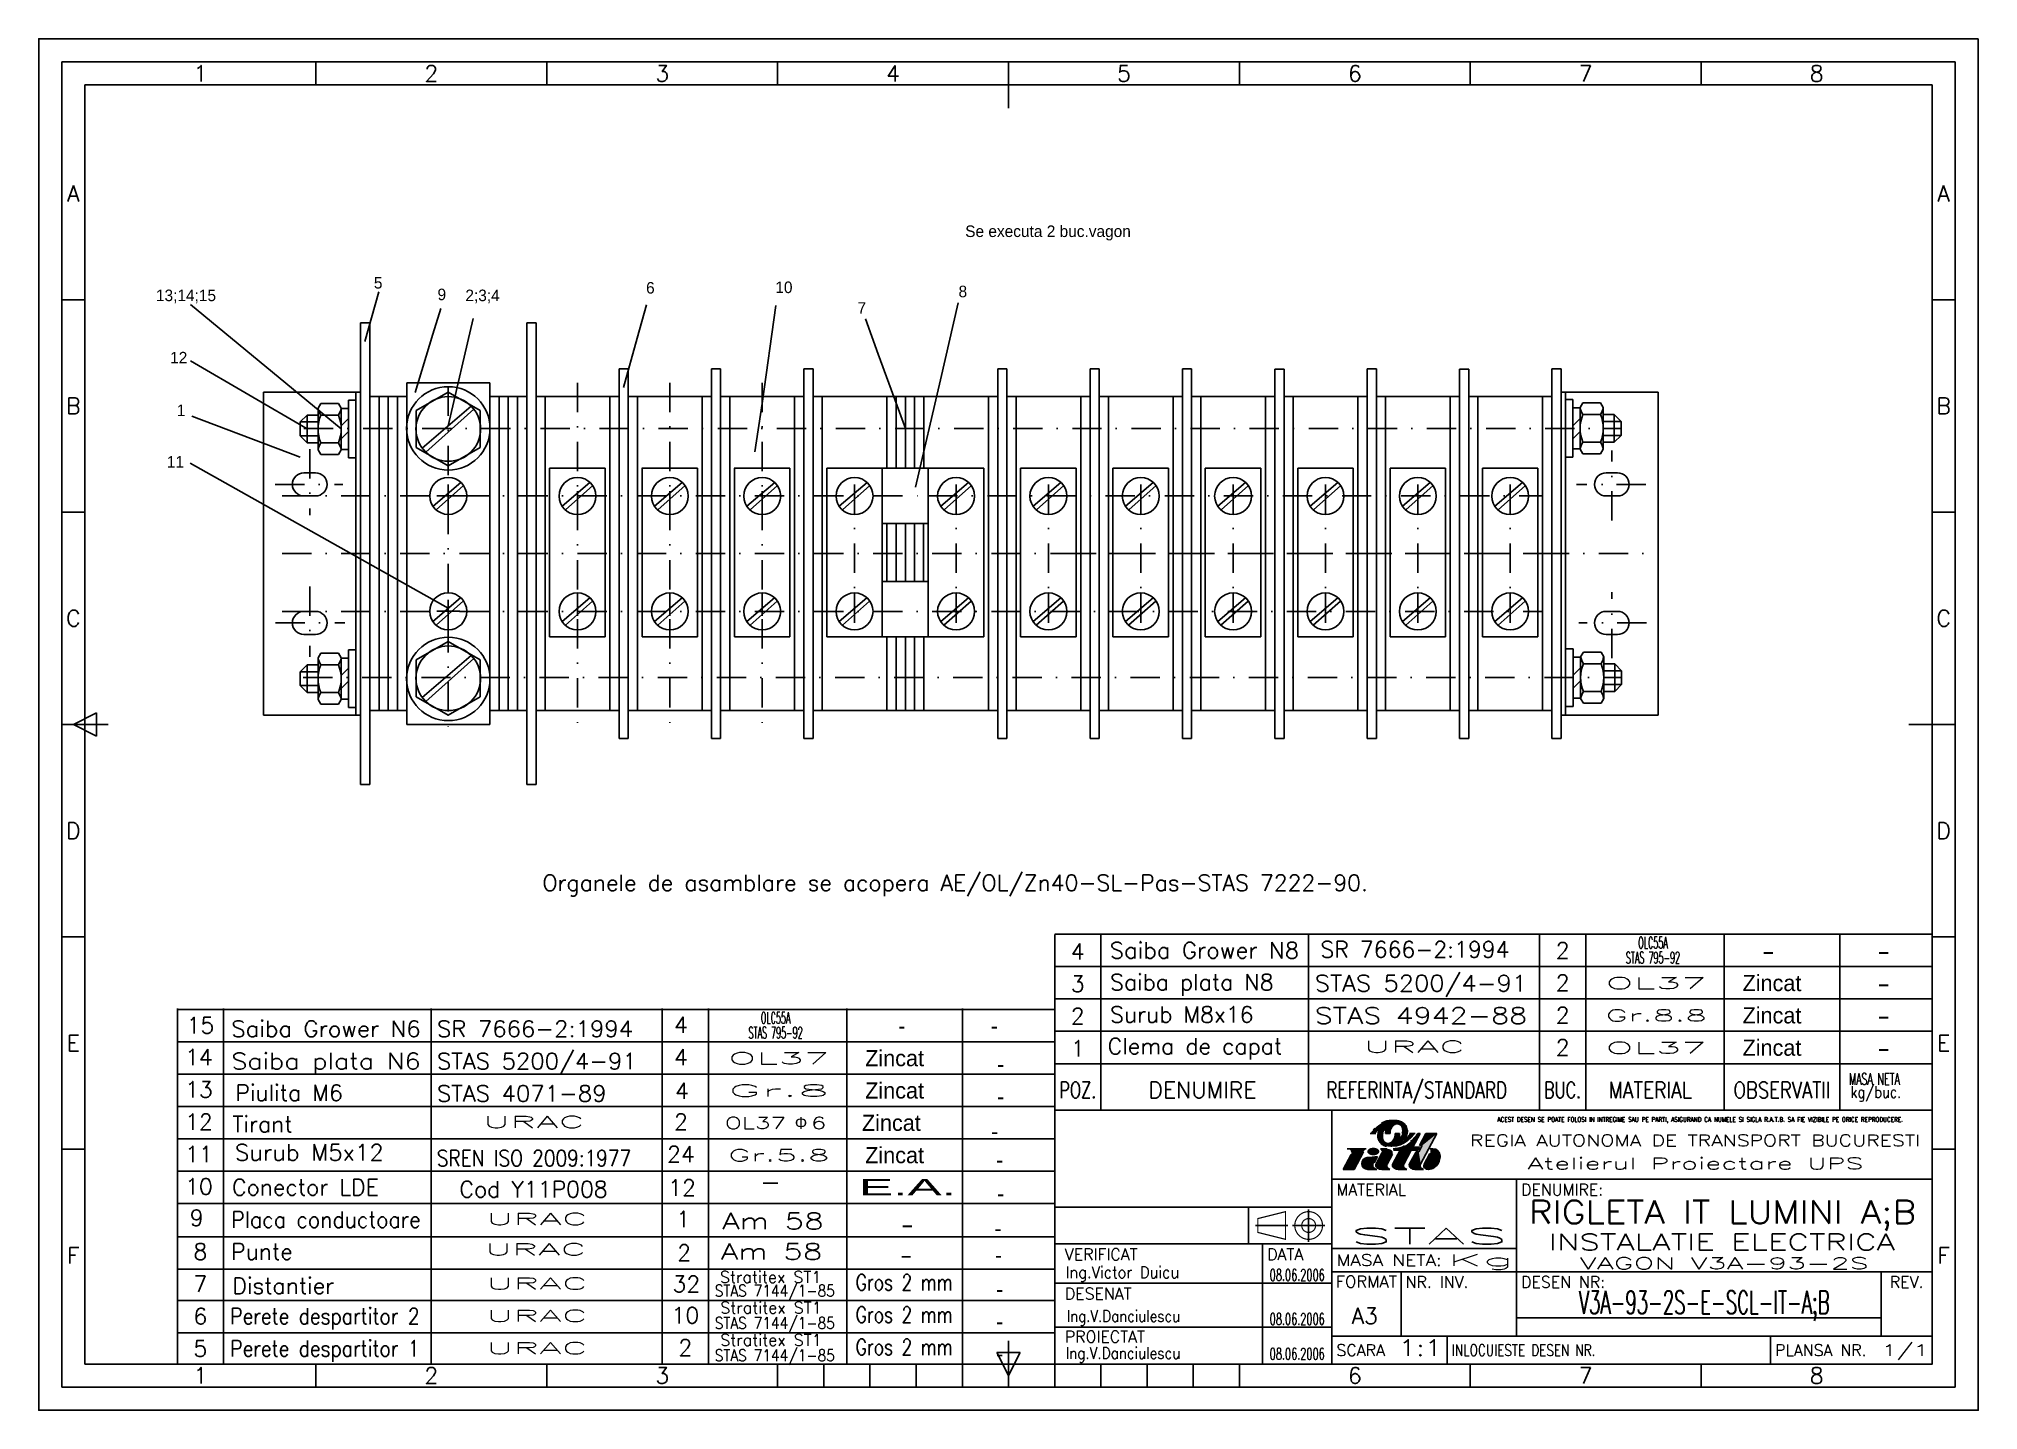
# Model space of a CAD drawing. Header units: millimetres. Extents: x 60 to 480, y 9 to 306.
import ezdxf
from ezdxf.enums import TextEntityAlignment as Align

# ---------------------------------------------------------------- set-up
doc = ezdxf.new("R2010")
doc.units = ezdxf.units.MM
doc.linetypes.add('DASHDOT2', pattern=[12.7, 6.35, -3.175, 0, -3.175])
doc.layers.add('LIN_SUB', color=7, linetype='Continuous')
doc.styles.add('ISO', font='SIMPLEX.SHX')
doc.styles.add('ISOCP', font='SIMPLEX.SHX')
doc.styles.add('ROMANC', font='romanc')

msp = doc.modelspace()

# ---------------------------------------------------------------- texts
at = {"color": 2}
msp.add_text('Se executa 2 buc.vagon', height=2.5, dxfattribs=at).set_placement((260.32, 263.27))
at = {"color": 1}
for s, p in [('5', (132.26, 252.11)), ('9', (146.05, 249.59)), ('6', (191.21, 251.02)), ('10', (219.2, 251.13)), ('8', (258.88, 250.23)), ('13;14;15', (85.07, 249.38)), ('2;3;4', (152.08, 249.38)), ('7', (236.99, 246.65)), ('12', (88.14, 235.9)), ('1', (89.56, 224.49)), ('11', (87.44, 213.35))]:
    msp.add_text(s, height=2.5, dxfattribs=at).set_placement(p)
at = {"color": 50}
for s, width, p, p2 in [('    -    ', 0.666667, (423.75, 106.85), (444.75, 106.85)), ('    -    ', 0.666667, (448.75, 106.85), (469.75, 106.85)), ('    -    ', 0.666667, (448.75, 99.85), (469.75, 99.85)), ('    -    ', 0.666667, (448.75, 92.85), (469.75, 92.85)), ('    -    ', 0.666667, (448.75, 85.85), (469.75, 85.85)), ('E.A.', 2.571429, (237.31, 55.75), (258.31, 55.75)), ('    -    ', 0.666667, (237.31, 47.68), (258.31, 47.68)), ('    -    ', 0.666667, (237.03, 41.08), (258.03, 41.08))]:
    msp.add_text(s, height=3.5, dxfattribs=dict(at, width=width)).set_placement(p, p2, align=Align.FIT)
for s, p in [('Zincat', (435.03, 99.96)), ('Zincat', (435.03, 92.96)), ('-', (246.6, 90.69)), ('-', (266.6, 90.69)), ('Zincat', (435.03, 85.96)), ('Zincat', (245.03, 83.69)), ('Zincat', (245.03, 76.69)), ('-', (268.02, 82.38)), ('-', (268.02, 75.38)), ('Zincat', (244.33, 69.69)), ('-', (266.72, 67.84)), ('Zincat', (245.03, 62.69)), ('-', (267.81, 61.68)), ('-', (268.02, 54.38)), ('-', (267.42, 46.84)), ('-', (267.53, 41.08)), ('-', (267.81, 33.68)), ('-', (267.81, 33.68)), ('-', (267.81, 26.68)), ('-', (267.81, 19.68))]:
    msp.add_text(s, height=3.5, dxfattribs=at).set_placement(p, align=Align.CENTER)
at = {"layer": 'LIN_SUB', "color": 2, "style": 'ISOCP'}
msp.add_text('Organele de asamblare se acopera AE/OL/Zn40-SL-Pas-STAS 7222-90.', height=3.5, dxfattribs=at).set_placement((168.74, 121.66))
for s, p in [('4', (284.7, 106.8)), ('3', (284.7, 99.8)), ('15', (94.7, 90.8)), ('2', (284.7, 92.8)), ('1', (284.7, 85.8)), ('14', (94.37, 83.89)), ('13', (94.37, 76.89)), ('12', (94.37, 69.89)), ('11', (94.37, 62.89)), ('10', (94.37, 55.89)), ('9', (93.9, 49.1)), ('8', (94.7, 41.8)), ('7', (94.7, 34.8)), ('6', (94.7, 27.8)), ('5', (94.7, 20.8))]:
    msp.add_text(s, height=3.5, dxfattribs=at).set_placement(p, align=Align.CENTER)
at = {"layer": 'LIN_SUB', "color": 50, "style": 'ISOCP'}
for s, width, p, p2 in [('Saiba Grower N8', 0.928302, (291.63, 107.04), (332.63, 107.04)), ('STAS 5200/4-91', 1.014706, (336.01, 99.91), (382.01, 99.91)), ('Saiba Grower N6', 0.931818, (101.4, 90.06), (142.4, 90.06)), ('STAS 4942-88', 1.154812, (336.01, 92.91), (382.01, 92.91)), ('Saiba plata N6', 1.037975, (101.4, 83.06), (142.4, 83.06)), ('POZ.', 0.738462, (280.7, 76.8), (288.7, 76.8)), (' REFERINTA/STANDARD', 0.666667, (336.7, 76.8), (377.7, 76.8)), ('BUC.', 0.727273, (385.7, 76.8), (393.7, 76.8)), ('MATERIAL', 0.739726, (399.7, 76.8), (417.7, 76.8)), ('OBSERVATII', 0.736842, (426.7, 76.8), (447.7, 76.8)), ('   -   ', 0.942857, (206.8, 56.88), (228.8, 56.88)), ('Placa conductoare', 0.83959, (101.4, 48.72), (142.4, 48.72)), ('Am 58', 1.257143, (207.68, 48.42), (229.68, 48.42)), ('Am 58', 1.257143, (207.4, 41.82), (229.4, 41.82)), ('Gros 2 mm', 0.7, (236.61, 35.14), (257.61, 35.14)), ('Perete despartitor 2', 0.752294, (101.17, 27.82), (142.17, 27.82)), ('Gros 2 mm', 0.7, (236.61, 28.14), (257.61, 28.14)), ('Perete despartitor 1', 0.773585, (101.17, 20.82), (142.17, 20.82)), ('Gros 2 mm', 0.7, (236.61, 21.14), (257.61, 21.14))]:
    msp.add_text(s, height=3.5, dxfattribs=dict(at, width=width)).set_placement(p, p2, align=Align.FIT)
for s, p in [('SR 7666-2:1994', (337.24, 107.25)), ('Saiba plata N8', (291.7, 100.14)), ('Surub M8x16', (291.7, 93.14)), ('Clema de capat', (291.2, 86.29)), ('Piulita M6', (102.28, 76.2)), ('Tirant', (101.62, 69.39)), ('Conector LDE', (101.55, 55.73)), ('Cod Y11P008', (150.8, 55.3)), ('Punte', (101.34, 41.79)), ('Distantier', (101.62, 34.39))]:
    msp.add_text(s, height=3.5, dxfattribs=at).set_placement(p)
for s, p in [('2', (389.7, 107)), ('2', (389.7, 100)), ('4', (198.76, 90.89)), ('2', (389.7, 93)), ('2', (389.7, 86)), ('4', (198.76, 83.89)), ('4', (198.99, 76.63)), ('DENUMIRE', (311.7, 76.8)), ('2', (198.76, 69.89)), ('24', (198.76, 62.89)), ('12', (198.99, 55.63)), ('1', (199.23, 48.82)), ('2', (199.46, 41.57)), ('32', (199.93, 34.78)), ('10', (199.7, 28)), ('2', (199.7, 21))]:
    msp.add_text(s, height=3.5, dxfattribs=at).set_placement(p, align=Align.CENTER)
at = {"layer": 'LIN_SUB', "color": 2, "style": 'ISOCP', "width": 0.507692}
for s, p in [('OLC55A', (406.07, 109.19)), ('STAS 795-92', (403.38, 105.97)), ('OLC55A', (216.07, 92.92)), ('STAS 795-92', (213.38, 89.7))]:
    msp.add_text(s, height=2.5, dxfattribs=at).set_placement(p)
at = {"layer": 'LIN_SUB', "color": 2, "style": 'ISOCP'}
for s, width, p, p2 in [('OL37', 2.531507, (398.96, 100.43), (420.96, 100.43)), ('Gr.8.8', 2.1, (398.96, 93.43), (420.96, 93.43)), ('URAC', 2.31, (346.56, 86.66), (368.56, 86.66)), ('OL37', 2.531507, (398.96, 86.43), (420.96, 86.43)), ('OL37', 2.531507, (208.96, 84.15), (230.96, 84.15)), ('MASA NETA', 0.507692, (451.7, 79.7), (462.7, 79.7)), ('kg/buc.', 0.796552, (452.04, 76.86), (463.04, 76.86)), ('Gr.8', 3.186207, (208.96, 77.15), (230.96, 77.15)), ('URAC', 2.31, (155.86, 70.38), (177.86, 70.38)), ('OL37  6', 1.421538, (208.26, 70.15), (230.26, 70.15)), ('Gr.5.8', 2.1, (208.96, 63.15), (230.96, 63.15)), ('URAC', 2.31, (156.56, 49.38), (178.56, 49.38)), ('URAC', 2.31, (156.28, 42.78), (178.28, 42.78)), ('URAC', 2.31, (156.56, 35.38), (178.56, 35.38)), ('Stratitex ST1', 0.928643, (207.2, 36.78), (229.2, 36.78)), ('STAS 7144/1-85', 0.8, (206.1, 33.82), (232.1, 33.82)), ('URAC', 2.31, (156.56, 28.38), (178.56, 28.38)), ('STAS 7144/1-85', 0.8, (206.1, 26.82), (232.1, 26.82)), ('Stratitex ST1', 0.928643, (207.27, 30.17), (229.27, 30.17)), ('Stratitex ST1', 0.928643, (207.27, 23.17), (229.27, 23.17)), ('URAC', 2.31, (156.56, 21.38), (178.56, 21.38)), ('STAS 7144/1-85', 0.8, (206.1, 19.82), (232.1, 19.82))]:
    msp.add_text(s, height=2.5, dxfattribs=dict(at, width=width)).set_placement(p, p2, align=Align.FIT)
at = {"layer": 'LIN_SUB', "color": 50, "style": 'ISOCP'}
for s, width, p in [('SR 7666-2:1994', 1.037975, (145.91, 90.05)), ('STAS 5200/4-91', 1.037975, (145.91, 83.05)), ('STAS 4071-89', 1.037975, (145.91, 76.05)), ('Surub M5x12', 1.037975, (102.17, 63.28)), ('SREN ISO 2009:1977', 0.83959, (145.91, 62.05))]:
    msp.add_text(s, height=3.5, dxfattribs=dict(at, width=width)).set_placement(p)
at = {"layer": 'LIN_SUB', "color": 2, "insert": (223.43, 72.65), "char_height": 2.5, "width": 19.3666, "attachment_point": 1, "style": 'ISOCP'}
msp.add_mtext('{\\fSymbol|b0|i0|c2|p18;F}', dxfattribs=at)

# ---------------------------------------------------------------- blocks, each defined once
blk = doc.blocks.new('a3')
at = {"color": 70}
for p, q in [((-360, 287), (-360, 292)), ((-310, 287), (-310, 292)), ((-260, 287), (-260, 292)), ((-210, 282), (-210, 292)), ((-160, 287), (-160, 292)), ((-110, 287), (-110, 292)), ((-60, 287), (-60, 292)), ((-410, 240.5), (-415, 240.5)), ((-5, 240.5), (-10, 240.5)), ((-410, 194.5), (-415, 194.5)), ((-5, 194.5), (-10, 194.5)), ((-415, 148.5), (-405, 148.5)), ((-412.5, 148.5), (-407.5, 151)), ((-407.5, 146), (-412.5, 148.5)), ((-407.5, 151), (-407.5, 146)), ((-15, 148.5), (-5, 148.5)), ((-410, 102.5), (-415, 102.5)), ((-5, 102.5), (-10, 102.5)), ((-410, 56.5), (-415, 56.5)), ((-5, 56.5), (-10, 56.5)), ((-210, 10), (-210, 15)), ((-360, 5), (-360, 10)), ((-310, 5), (-310, 10)), ((-260, 5), (-260, 10)), ((-250, 5), (-250, 10)), ((-240, 5), (-240, 10)), ((-230, 5), (-230, 10)), ((-220, 5), (-220, 10)), ((-212.5, 12.5), (-207.5, 12.5)), ((-210, 7.5), (-212.5, 12.5)), ((-207.5, 12.5), (-210, 7.5)), ((-210, 10), (-210, 5)), ((-200, 5), (-200, 10)), ((-190, 5), (-190, 10)), ((-180, 5), (-180, 10)), ((-170, 5), (-170, 10)), ((-160, 5), (-160, 10)), ((-110, 5), (-110, 10)), ((-60, 5), (-60, 10)), ((-260, 5), (-160, 5))]:
    blk.add_line(p, q, dxfattribs=at)
at = {"color": 240}
for points in [[(0, 297), (-420, 297), (-420, 0), (0, 0)], [(-5, 292), (-415, 292), (-415, 5), (-5, 5)]]:
    blk.add_lwpolyline(points, close=True, dxfattribs=at)
at = {"color": 70}
blk.add_lwpolyline([(-10, 287), (-410, 287), (-410, 10), (-10, 10)], close=True, dxfattribs=at)
at = {"color": 50}
for s, style, p in [('1', 'ISOCP', (-385, 289.5)), ('2', 'ISO', (-335, 289.5)), ('3', 'ISO', (-285, 289.5)), ('4', 'ISO', (-235, 289.5)), ('5', 'ISO', (-185, 289.5)), ('6', 'ISO', (-135, 289.5)), ('7', 'ISO', (-85, 289.5)), ('8', 'ISO', (-35, 289.5)), ('A', 'ISO', (-412.5, 263.5)), ('A', 'ISO', (-7.5, 263.5)), ('B', 'ISO', (-412.5, 217.5)), ('B', 'ISO', (-7.5, 217.5)), ('C', 'ISO', (-412.5, 171.5)), ('C', 'ISO', (-7.5, 171.5)), ('D', 'ISO', (-412.5, 125.5)), ('D', 'ISO', (-7.5, 125.5)), ('E', 'ISO', (-412.5, 79.5)), ('E', 'ISO', (-7.5, 79.5)), ('F', 'ISO', (-412.5, 33.5)), ('F', 'ISO', (-7.5, 33.5)), ('1', 'ISOCP', (-385, 7.5)), ('2', 'ISO', (-335, 7.5)), ('3', 'ISO', (-285, 7.5)), ('6', 'ISO', (-135, 7.5)), ('7', 'ISO', (-85, 7.5)), ('8', 'ISO', (-35, 7.5))]:
    blk.add_text(s, height=3.5, dxfattribs=dict(at, style=style)).set_placement(p, align=Align.MIDDLE)
blk = doc.blocks.new('ind3_12')
at = {"color": 70}
for p, q in [((0, 55), (-190, 55)), ((-190, 55), (-190, 0)), ((-130, 55), (-130, 0)), ((-130, 40), (0, 40)), ((-190, 26), (-130, 26))]:
    blk.add_line(p, q, dxfattribs=at)
at = {"color": 40}
for p, q in [((-122.56, 46.63), (-126.68, 46.63)), ((-121.71, 49.9), (-120.46, 49.9)), ((-118.05, 46.63), (-119.46, 46.63)), ((-118.34, 49.9), (-117.36, 49.9)), ((-115.18, 46.28), (-116.74, 43.36)), ((-116.7, 46.63), (-116.29, 46.65)), ((-116.6, 46.28), (-115.18, 46.28)), ((-115.31, 49.9), (-116.29, 49.9)), ((-116.29, 46.65), (-115.69, 46.73)), ((-115.69, 46.73), (-115.27, 46.82)), ((-115.27, 46.82), (-114.78, 46.97)), ((-114.78, 46.97), (-114.27, 47.24)), ((-112.77, 46.28), (-114.38, 43.26)), ((-111.94, 49.9), (-113.19, 49.9)), ((-112.95, 48.16), (-112.68, 48.4)), ((-112.77, 46.28), (-111.36, 46.28)), ((-112.68, 48.4), (-112.61, 48.47)), ((-110.84, 49.9), (-112.41, 46.97)), ((-112.41, 46.97), (-110.99, 46.97)), ((-110.84, 49.9), (-111.36, 49.9)), ((-110.99, 46.97), (-111.36, 46.28)), ((-110.41, 47.32), (-111.15, 45.93)), ((-109.64, 49.9), (-111.01, 47.32)), ((-111.01, 47.32), (-110.41, 47.32)), ((-107.23, 49.9), (-110.77, 43.26)), ((-107.23, 49.9), (-109.64, 49.9)), ((-108.78, 46.63), (-108.09, 46.63)), ((-125.82, 45.38), (-127.54, 42.15)), ((-125.13, 42.15), (-127.54, 42.15)), ((-123.11, 45.94), (-125.13, 42.15)), ((-120.23, 42.15), (-122.21, 42.15)), ((-120.12, 44.91), (-120.81, 43.6)), ((-119.12, 45.67), (-120.36, 43.36)), ((-117.39, 42.15), (-119.15, 42.15)), ((-116.85, 45.42), (-118, 43.26)), ((-117.39, 42.15), (-117.72, 42.33)), ((-113.77, 42.15), (-115.53, 42.15)), ((-113.77, 42.15), (-114.1, 42.33)), ((-111.75, 45.93), (-113.13, 43.36)), ((-110.16, 42.15), (-111.92, 42.15)), ((-111.75, 45.93), (-111.15, 45.93)), ((-110.16, 42.15), (-110.49, 42.33)), ((-108.74, 45.59), (-109.99, 43.26))]:
    blk.add_line(p, q, dxfattribs=at)
at = {"color": 240}
for p, q in [((-90, 40), (-90, 6)), ((-130, 34), (-190, 34)), ((-148, 34), (-148, 26)), ((-146.5, 30), (-139.5, 30)), ((-138.5, 30), (-131.5, 30)), ((-135, 33.5), (-135, 26.5)), ((-145, 26), (-145, 0)), ((-130, 25), (-90, 25)), ((-190, 17.5), (-130, 17.5)), ((-130, 20), (0, 20)), ((-115, 20), (-115, 6)), ((-11, 20), (-11, 6)), ((-90, 10), (-11, 10)), ((-190, 8), (-130, 8)), ((-130, 6), (0, 6)), ((-105, 6), (-105, 0)), ((-35, 6), (-35, 0))]:
    blk.add_line(p, q, dxfattribs=at)
at = {"color": 40}
for points in [[(-114.74, 49.9, 0.04888), (-114.64, 50.37, 0.067418), (-114.64, 50.71, 0.012512), (-114.71, 51.12, 0.046313), (-114.74, 51.23, 0.02866), (-114.83, 51.43, 0.04799), (-114.9, 51.53, 0.027533), (-115.01, 51.65, 0.02878), (-115.12, 51.74, 0.020408), (-115.27, 51.85, 0.028785), (-115.38, 51.91, 0.02307), (-115.48, 51.96, 0.025276), (-115.58, 51.99, 0.029587), (-115.69, 52.01, 0.0261), (-115.8, 52.02, 0.034106), (-115.93, 52.02, 0.03305), (-116.05, 52, 0.031407), (-116.17, 51.97, 0.027201), (-116.3, 51.91, 0.027571), (-116.45, 51.82, 0.032433), (-116.58, 51.73, 0.017982), (-116.7, 51.62, 0.025528), (-116.79, 51.53, 0.009898), (-116.89, 51.41, 0.014131), (-116.96, 51.31, 0.005952), (-117.02, 51.22, 0.007874), (-117.06, 51.15, 0.013516), (-117.13, 51.03, 0.012262), (-117.2, 50.9, 0.010996), (-117.25, 50.78, 0.020912), (-117.28, 50.71, 0.006638), (-117.28, 50.69, 0.003922), (-117.3, 50.64, 0.014081), (-117.33, 50.52, 0.011261), (-117.36, 50.37, 0.018498), (-117.36, 50.34, 0.00311), (-117.38, 50.18, 0.039527), (-117.38, 50.07, 0.0256), (-117.36, 49.9)], [(-113.68, 49.9, 0.047001), (-113.61, 50.39, 0.072657), (-113.64, 50.71, 0.024176), (-113.81, 51.3, 0.05712), (-113.92, 51.53, 0.02409), (-114.05, 51.71, 0.014395), (-114.28, 51.99, 0.046768), (-114.45, 52.15, 0.031027), (-114.74, 52.35)], [(-119.97, 49.9, 0.047001), (-120.05, 49.4, 0.072657), (-120.01, 49.08, 0.024176), (-119.84, 48.49, 0.05712), (-119.73, 48.26, 0.02409), (-119.6, 48.09, 0.014395), (-119.38, 47.81, 0.046768), (-119.2, 47.65, 0.031027), (-118.91, 47.44)], [(-118.91, 49.9, 0.04888), (-119.02, 49.43, 0.067418), (-119.01, 49.08, 0.012512), (-118.94, 48.67, 0.046313), (-118.91, 48.56, 0.02866), (-118.82, 48.37, 0.04799), (-118.75, 48.26, 0.027533), (-118.64, 48.15, 0.02878), (-118.53, 48.05, 0.020408), (-118.39, 47.95, 0.028785), (-118.28, 47.88, 0.02307), (-118.17, 47.84, 0.025276), (-118.07, 47.8, 0.029587), (-117.97, 47.78, 0.0261), (-117.85, 47.77, 0.034106), (-117.73, 47.77, 0.03305), (-117.6, 47.79, 0.031407), (-117.48, 47.83, 0.027201), (-117.36, 47.88, 0.027571), (-117.2, 47.97, 0.032433), (-117.07, 48.06, 0.017982), (-116.95, 48.18, 0.025528), (-116.87, 48.26, 0.009898), (-116.76, 48.39, 0.014131), (-116.7, 48.48, 0.005952), (-116.63, 48.57, 0.007874), (-116.59, 48.64, 0.013516), (-116.52, 48.76, 0.012262), (-116.45, 48.9, 0.010996), (-116.4, 49.02, 0.020912), (-116.38, 49.08, 0.006638), (-116.37, 49.11, 0.003922), (-116.35, 49.16, 0.014081), (-116.32, 49.28, 0.011261), (-116.29, 49.42, 0.018498), (-116.29, 49.45, 0.00311), (-116.27, 49.61, 0.039527), (-116.27, 49.73, 0.0256), (-116.29, 49.9)]]:
    blk.add_lwpolyline(points, format="xyb", dxfattribs=at)
at = {"color": 40, "flags": 128}
blk.add_lwpolyline([(-108.71, 42.18, 0.07519), (-108.1, 42.37, 0.103495), (-107.27, 43.01, 0.091904), (-106.74, 43.94, 0.085107), (-106.54, 45.08, 0.085107)], format="xyb", dxfattribs=at)
at = {"color": 240, "const_width": 0.25}
blk.add_lwpolyline([(-146, 31.5), (-140, 33), (-140, 27), (-146, 28.5)], close=True, dxfattribs=at)
blk.add_lwpolyline([(-135, 33, 1), (-135, 27, 1), (-135, 33, 1)], format="xyb", dxfattribs=at)
blk.add_lwpolyline([(-135, 31.5, 1), (-135, 28.5, 1)], format="xyb", close=True, dxfattribs=at)
at = {"color": 40}
for centre, radius, start, end in [((-96.55, 26.7), 34.29, 134.6817, 135.4865), ((-117.71, 49.53), 2.3, 144.0002, 170.76), ((-117.8, 49.83), 2.74, 113.911, 122.24), ((-115.81, 45.34), 7.65, 108.9325, 113.911), ((-115.07, 49.86), 3.27, 161.7905, 179.2848), ((-117.59, 50.52), 2.17, 96.8211, 108.9325), ((-116.41, 40.67), 12.1, 91.6964, 96.8211), ((-116.61, 47.25), 5.51, 78.6042, 91.6964), ((-116, 50.28), 2.42, 58.8019, 78.6042), ((-119.73, 46), 0.689, 331.9275, 66.4849), ((-117.66, 49.52), 2.42, 238.8019, 258.6042), ((-118.58, 49.94), 3.27, 341.7905, 359.2848), ((-115.94, 50.27), 2.3, 324.0002, 350.76), ((-145.94, 81.79), 47.13, 315, 315.973), ((-113.12, 49.86), 0.893, 316.8981, 318.6566), ((-115.09, 51.98), 4.23, 315.973, 321.3402), ((-122.28, 57.73), 13.43, 321.3402, 324.353), ((-108.09, 45.08), 1.55, 0, 90), ((-122.21, 43.44), 1.29, 94.5979, 270), ((-177.94, 750.15), 707.62, 274.50891, 274.68697), ((-120.23, 42.84), 0.689, 201.8729, 270), ((-119.75, 43.03), 0.689, 151.9275, 234.4615), ((-119.15, 43.87), 1.72, 234.4615, 270), ((-117.39, 42.94), 0.689, 151.9275, 241.9275), ((-116.14, 43.03), 0.689, 151.9275, 234.4615), ((-115.53, 43.87), 1.72, 234.4615, 270), ((-113.78, 42.94), 0.689, 151.9275, 241.9275), ((-112.52, 43.03), 0.689, 151.9275, 234.4615), ((-111.92, 43.87), 1.72, 234.4615, 270), ((-110.16, 42.94), 0.689, 151.9275, 241.9275), ((-109.38, 42.94), 0.689, 151.9275, 242.7821), ((-108.99, 43.7), 1.55, 242.7821, 280.2311)]:
    blk.add_arc(centre, radius, start, end, dxfattribs=at)
blk.add_point((0, 0))
for points in [[(-121.71, 49.9), (-120.46, 49.9), (-121.21, 50.52), (-120.18, 50.33)], [(-121.21, 50.52), (-120.18, 50.33), (-120.72, 51.03), (-119.93, 50.59)], [(-120.72, 51.03), (-119.93, 50.59), (-120.22, 51.49), (-119.57, 50.88)], [(-120.22, 51.49), (-119.57, 50.88), (-119.6, 51.93), (-118.18, 50.88)], [(-119.84, 50.38), (-118.6, 50.45), (-119.97, 49.9), (-118.91, 49.9)], [(-119.57, 50.88), (-118.18, 50.88), (-119.84, 50.38), (-118.6, 50.45)], [(-119.6, 51.93), (-118.18, 50.88), (-118.87, 52.35), (-118.18, 50.88)], [(-118.87, 52.35), (-118.18, 50.88), (-118.21, 52.6), (-118.18, 50.88)], [(-117.31, 50.61), (-118.27, 50.54), (-117.37, 50.27), (-118.32, 50.22)], [(-117.09, 51.1), (-118.18, 50.88), (-117.31, 50.61), (-118.27, 50.54)], [(-118.21, 52.6), (-118.18, 50.88), (-117.81, 52.68), (-118.18, 50.88)], [(-116.87, 52.76), (-118.18, 50.88), (-116.31, 52.75), (-118.18, 50.88)], [(-117.81, 52.68), (-118.18, 50.88), (-116.87, 52.76), (-118.18, 50.88)], [(-116.08, 51.99), (-116.31, 52.75), (-116.62, 51.7), (-118.18, 50.88)], [(-116.62, 51.7), (-118.18, 50.88), (-117.09, 51.1), (-118.18, 50.88)], [(-115.84, 51.99), (-116.08, 51.99), (-116.32, 51.86)], [(-116.31, 52.75), (-115.41, 52.63), (-115.84, 52.71)], [(-115.54, 51.98), (-115.41, 52.63), (-116.08, 51.99), (-116.31, 52.75)], [(-115.84, 51.99), (-115.54, 51.98), (-115.91, 51.97), (-115.51, 51.96)], [(-115.73, 51.96), (-115.33, 51.85), (-115.51, 51.96)], [(-115.09, 51.72), (-114.87, 52.42), (-115.54, 51.98), (-115.41, 52.63)], [(-115.41, 52.63), (-114.87, 52.42), (-115.11, 52.53)], [(-114.87, 51.48), (-114.18, 51.87), (-115.09, 51.72), (-114.87, 52.42)], [(-114.87, 52.42), (-114.18, 51.87), (-114.48, 52.17)], [(-114.68, 50.99), (-113.86, 51.41), (-114.87, 51.48), (-114.18, 51.87)], [(-114.63, 50.55), (-113.67, 50.85), (-114.68, 50.99), (-113.86, 51.41)], [(-114.65, 50.25), (-113.62, 50.26), (-114.63, 50.55), (-113.67, 50.85)], [(-113.67, 50.85), (-113.62, 50.26), (-113.61, 50.56)], [(-126.68, 46.63), (-122.56, 46.63), (-126.26, 46.53), (-122.84, 46.34)], [(-126.26, 46.53), (-122.84, 46.34), (-125.96, 46.29), (-123.05, 46.05)], [(-123.05, 46.05), (-125.96, 46.29), (-123.11, 45.94), (-125.77, 45.87)], [(-122.2, 46.34), (-122.22, 45.73), (-122.28, 46.18), (-122.28, 45.84)], [(-122.07, 46.5), (-122.04, 45.53), (-122.2, 46.34), (-122.22, 45.73)], [(-121.94, 46.59), (-121.9, 45.43), (-122.07, 46.5), (-122.04, 45.53)], [(-121.78, 46.68), (-121.71, 45.34), (-121.94, 46.59), (-121.9, 45.43)], [(-121.62, 46.75), (-121.56, 45.28), (-121.78, 46.68), (-121.71, 45.34)], [(-121.46, 46.79), (-121.43, 45.25), (-121.62, 46.75), (-121.56, 45.28)], [(-121.33, 46.82), (-121.31, 45.23), (-121.46, 46.79), (-121.43, 45.25)], [(-121.21, 46.83), (-121.2, 45.22), (-121.33, 46.82), (-121.31, 45.23)], [(-121.21, 46.83), (-121.1, 46.84), (-121.09, 45.21)], [(-121.09, 45.21), (-120.9, 45.21), (-121.21, 46.83), (-121.2, 45.22)], [(-121.1, 46.84), (-120.91, 46.84), (-121.09, 45.21), (-120.9, 45.21)], [(-120.9, 45.21), (-120.91, 46.84), (-120.81, 45.22), (-120.81, 46.83)], [(-120.81, 45.22), (-120.81, 46.83), (-120.68, 45.23), (-120.69, 46.82)], [(-120.68, 45.23), (-120.69, 46.82), (-120.56, 45.25), (-120.55, 46.79)], [(-120.56, 45.25), (-120.55, 46.79), (-120.42, 45.29), (-120.43, 46.76)], [(-120.42, 45.29), (-120.43, 46.76), (-120.27, 45.34), (-120.27, 46.7)], [(-120.27, 45.34), (-120.27, 46.7), (-120.14, 45.41), (-120.13, 46.63)], [(-120.14, 45.41), (-120.13, 46.63), (-119.97, 45.52), (-119.99, 46.54)], [(-119.97, 49.9), (-118.91, 49.9), (-120.05, 49.4), (-119, 49.53)], [(-120.05, 49.4), (-119, 49.53), (-119.94, 48.79), (-119, 49.02)], [(-120.05, 49.4), (-119.94, 48.79), (-120.04, 49.24)], [(-120.04, 49.24), (-119.94, 48.79), (-120.03, 49.13)], [(-119.97, 45.52), (-119.99, 46.54), (-119.84, 45.65), (-119.88, 46.44)], [(-119.94, 48.79), (-119, 49.02), (-119.72, 48.25), (-118.92, 48.6)], [(-119.84, 45.65), (-119.88, 46.44), (-119.74, 45.8), (-119.77, 46.3)], [(-119.74, 45.8), (-119.77, 46.3), (-119.71, 45.9), (-119.72, 46.2)], [(-119.72, 48.25), (-118.92, 48.6), (-119.33, 47.76), (-118.75, 48.27)], [(-119.72, 46.2), (-119.71, 45.9), (-119.7, 46.13), (-119.69, 46.02)], [(-119.46, 46.63), (-118.05, 46.63), (-119.08, 46.21), (-117.05, 46.31)], [(-119.33, 47.76), (-118.75, 48.27), (-118.77, 47.37), (-118.43, 47.98)], [(-119.25, 46.4), (-119.09, 46.04), (-119.08, 46.21)], [(-119.08, 46.21), (-117.05, 46.31), (-119.12, 45.67), (-116.78, 45.9)], [(-118.77, 47.37), (-118.43, 47.98), (-118.32, 47.19), (-118.12, 47.82)], [(-117.37, 50.27), (-118.32, 50.22), (-117.36, 49.9), (-118.34, 49.9)], [(-118.32, 47.19), (-118.12, 47.82), (-117.71, 47.07), (-117.72, 47.77)], [(-118.05, 46.63), (-117.05, 46.31), (-117.7, 46.59), (-117.41, 46.5)], [(-117.71, 47.07), (-117.72, 47.77), (-117.14, 47.03), (-117.33, 47.9)], [(-117.14, 47.03), (-117.33, 47.9), (-116.45, 47.06), (-117.04, 48.09)], [(-117.05, 46.31), (-116.78, 45.9), (-116.88, 46.12)], [(-116.45, 47.06), (-117.04, 48.09), (-115.94, 47.1), (-116.74, 48.42)], [(-116.7, 48.48), (-115.12, 47.31), (-116.74, 48.42)], [(-116.7, 48.48), (-116.7, 48.48), (-116.74, 48.42)], [(-115.94, 47.1), (-116.74, 48.42), (-115.12, 47.31), (-116.74, 48.42)], [(-115.18, 46.28), (-112.77, 46.28), (-116.74, 43.36), (-114.38, 43.26)], [(-116.45, 48.9), (-115.12, 47.31), (-116.7, 48.48)], [(-116.22, 46.66), (-116.7, 46.63), (-116.6, 46.28)], [(-116.6, 46.28), (-111.36, 46.28), (-116.22, 46.66), (-112.41, 46.97)], [(-116.4, 49.03), (-115.48, 48.92), (-116.45, 48.9), (-115.12, 47.31)], [(-116.29, 49.44), (-115.35, 49.44), (-116.4, 49.03), (-115.48, 48.92)], [(-116.29, 49.9), (-115.31, 49.9), (-116.29, 49.44), (-115.35, 49.44)], [(-116.22, 46.66), (-115.25, 46.82), (-115, 46.76)], [(-115.48, 48.92), (-114.09, 48.92), (-115.01, 49.4), (-113.85, 49.33)], [(-115.48, 48.92), (-114.59, 48.13), (-115.12, 47.31)], [(-115.48, 48.92), (-114.09, 48.92), (-114.18, 47.78), (-115.12, 47.31)], [(-115.25, 46.82), (-114.79, 46.97), (-115, 46.76)], [(-115.01, 49.4), (-113.85, 49.33), (-114.75, 49.87), (-113.72, 49.72)], [(-115, 46.76), (-115, 46.76), (-114.79, 46.97), (-114.45, 46.8)], [(-114.35, 47.19), (-112.41, 46.97), (-114.79, 46.97), (-114.45, 46.8)], [(-114.75, 49.87), (-113.72, 49.72), (-114.65, 50.25), (-113.62, 50.26)], [(-114.09, 48.92), (-114.18, 47.78), (-114.59, 48.13)], [(-113.9, 47.46), (-112.41, 46.97), (-114.35, 47.19), (-112.41, 46.97)], [(-114.09, 48.92), (-113.61, 48.17), (-114.18, 47.78)], [(-113.69, 49.23), (-112.95, 48.75), (-114.09, 48.92), (-113.61, 48.17)], [(-113.49, 47.75), (-113.9, 47.46), (-112.41, 46.97)], [(-113.4, 49.55), (-112.44, 49.28), (-113.69, 49.23), (-112.95, 48.75)], [(-113.03, 48.1), (-112.41, 46.97), (-113.49, 47.75), (-112.41, 46.97)], [(-113.19, 49.9), (-111.94, 49.9), (-113.4, 49.55), (-112.44, 49.28)], [(-112.65, 48.42), (-112.41, 46.97), (-113.03, 48.1), (-112.41, 46.97)], [(-112.22, 48.86), (-112.41, 46.97), (-112.65, 48.42), (-112.41, 46.97)], [(-111.36, 49.9), (-110.84, 49.9), (-111.76, 49.37), (-112.41, 46.97)], [(-111.76, 49.37), (-112.41, 46.97), (-112.22, 48.86), (-112.41, 46.97)], [(-112.41, 46.97), (-110.99, 46.97), (-111.36, 46.28)], [(-110.41, 47.32), (-107.23, 49.9), (-111.15, 45.93), (-110.73, 43.34)], [(-109.64, 49.9), (-107.23, 49.9), (-111.01, 47.32), (-110.41, 47.32)], [(-108.78, 46.63), (-108.43, 46.63), (-108.69, 46.43), (-108.49, 46.44)], [(-108.74, 45.59), (-108.09, 46.63), (-108.66, 45.8)], [(-108.74, 45.59), (-106.98, 46.16), (-108.09, 46.63)], [(-108.69, 46.43), (-108.49, 46.44), (-108.64, 46.23), (-108.56, 46.21)], [(-108.43, 46.63), (-108.63, 46.02), (-108.09, 46.63), (-108.66, 45.8)], [(-108.66, 45.8), (-108.66, 45.8), (-108.43, 46.63), (-108.63, 46.02)], [(-108.64, 46.23), (-108.56, 46.21), (-108.63, 46.02)], [(-108.09, 46.63), (-106.98, 46.16), (-107.61, 46.55), (-107.23, 46.37)], [(-125.82, 45.38), (-123.11, 45.94), (-127.54, 42.15), (-125.13, 42.15)], [(-125.76, 45.63), (-123.11, 45.94), (-125.82, 45.38)], [(-125.77, 45.87), (-123.11, 45.94), (-125.76, 45.63), (-123.11, 45.94)], [(-123.17, 44.3), (-120.81, 43.6), (-123.49, 43.38), (-120.95, 43.16)], [(-123.17, 44.3), (-123.49, 43.38), (-123.29, 44.14), (-123.45, 43.79)], [(-123.49, 43.38), (-120.95, 43.16), (-123.49, 43.38), (-120.87, 42.58)], [(-123.49, 43.38), (-123.1, 42.51), (-123.42, 43), (-123.25, 42.69)], [(-123.49, 43.38), (-120.87, 42.58), (-123.1, 42.51), (-120.62, 42.27)], [(-122.31, 44.73), (-120.12, 44.91), (-123.17, 44.3), (-120.81, 43.6)], [(-122.31, 44.73), (-123.17, 44.3), (-122.7, 44.64), (-123.04, 44.43)], [(-123.1, 42.51), (-122.21, 42.15), (-122.93, 42.37), (-122.61, 42.22)], [(-123.1, 42.51), (-120.62, 42.27), (-122.21, 42.15), (-120.23, 42.15)], [(-122.28, 46.18), (-122.28, 45.84), (-122.31, 46.03)], [(-120.42, 42.88), (-120.36, 43.36), (-120.43, 43.1)], [(-120.36, 43.36), (-116.85, 45.42), (-120.42, 42.88), (-118, 43.26)], [(-120.42, 42.88), (-118, 43.26), (-120.15, 42.47), (-118.06, 42.75)], [(-120.15, 42.47), (-120.42, 42.88), (-120.32, 42.64)], [(-119.12, 45.67), (-116.78, 45.9), (-120.36, 43.36), (-116.85, 45.42)], [(-120.15, 42.47), (-118.06, 42.75), (-119.15, 42.15), (-117.72, 42.33)], [(-119.15, 42.15), (-120.15, 42.47), (-119.72, 42.25)], [(-119.15, 42.15), (-117.72, 42.33), (-117.39, 42.15)], [(-118.02, 43.03), (-117.9, 42.55), (-118.06, 42.75)], [(-116.78, 45.9), (-116.85, 45.42), (-116.77, 45.67)], [(-116.74, 43.36), (-116.81, 42.88), (-116.82, 43.14)], [(-116.74, 43.36), (-114.38, 43.26), (-116.81, 42.88), (-114.44, 42.75)], [(-116.52, 42.46), (-116.81, 42.88), (-116.71, 42.66)], [(-116.81, 42.88), (-114.44, 42.75), (-116.52, 42.46), (-114.12, 42.34)], [(-115.53, 42.15), (-116.54, 42.47), (-116.1, 42.25)], [(-116.52, 42.46), (-114.12, 42.34), (-115.53, 42.15), (-113.77, 42.15)], [(-114.42, 42.94), (-114.29, 42.55), (-114.44, 42.75)], [(-114.36, 43.31), (-114.4, 43.15), (-114.38, 43.26)], [(-113.13, 43.36), (-113.19, 42.89), (-113.2, 43.13)], [(-113.13, 43.36), (-110.77, 43.26), (-113.19, 42.89)], [(-113.19, 42.89), (-110.77, 43.26), (-110.82, 42.72)], [(-112.92, 42.47), (-113.19, 42.89), (-113.1, 42.66)], [(-113.19, 42.89), (-110.82, 42.72), (-112.92, 42.47)], [(-111.75, 45.93), (-111.15, 45.93), (-113.13, 43.36), (-110.77, 43.26)], [(-112.92, 42.47), (-110.82, 42.72), (-111.92, 42.15)], [(-111.92, 42.15), (-112.92, 42.47), (-112.49, 42.25)], [(-110.82, 42.72), (-111.92, 42.15), (-110.49, 42.33)], [(-110.49, 42.33), (-110.16, 42.15), (-111.92, 42.15)], [(-111.15, 45.93), (-110.77, 43.26), (-110.73, 43.34)], [(-110.8, 42.98), (-110.66, 42.53), (-110.82, 42.72)], [(-110.73, 43.34), (-110.78, 43.14), (-110.77, 43.26)], [(-109.99, 43.26), (-110.04, 42.73), (-110.07, 42.99)], [(-110.04, 42.73), (-109.99, 43.26), (-109.7, 42.32)], [(-109.7, 42.32), (-110.04, 42.73), (-109.91, 42.5)], [(-109.99, 43.26), (-108.74, 45.59), (-106.74, 43.94)], [(-109.99, 43.26), (-107.27, 43.01), (-106.74, 43.94)], [(-109.99, 43.26), (-108.1, 42.37), (-107.27, 43.01)], [(-109.99, 43.26), (-108.71, 42.18), (-108.1, 42.37)], [(-109.99, 43.26), (-109.7, 42.32), (-108.71, 42.18)], [(-108.71, 42.18), (-109.7, 42.32), (-109.23, 42.17)], [(-109.7, 42.32), (-109.7, 42.32), (-108.71, 42.18)], [(-108.74, 45.59), (-106.54, 45.08), (-106.98, 46.16)], [(-108.74, 45.59), (-106.74, 43.94), (-106.54, 45.08)], [(-107.27, 43.01), (-108.1, 42.37), (-107.66, 42.64)], [(-106.74, 43.94), (-107.27, 43.01), (-106.96, 43.45)], [(-106.98, 46.16), (-106.54, 45.08), (-106.83, 45.98), (-106.62, 45.57)], [(-106.54, 45.08), (-106.74, 43.94), (-106.59, 44.51)]]:
    blk.add_solid(points, dxfattribs=at)
at = {"color": 40, "style": 'ISO', "width": 0.77078}
blk.add_text('ACEST DESEN SE POATE FOLOSI IN INTREGIME SAU PE PARTI, ASIGURAND CA NUMELE SI SIGLA R.A.T.B. SA FIE VIZIBILE PE ORICE REPRODUCERE.', height=1, dxfattribs=at).set_placement((-94.13, 52.45), (-6.3, 52.45), align=Align.FIT)
at = {"color": 240}
for s, style, width, p, p2 in [('REGIA AUTONOMA DE TRANSPORT BUCURESTI', 'ROMANC', 1.063101, (-100.04, 47.17), (-2.58, 47.17)), ('Atelierul Proiectare UPS', 'ROMANC', 1.425107, (-87.65, 42.18), (-14.86, 42.18)), ('MASA NETA:', 'ISO', 1.009422, (-129, 21.25), (-106.17, 21.25)), ('FORMAT', 'ISO', 0.917397, (-129.11, 16.61), (-115.89, 16.61)), ('INLOCUIESTE DESEN NR.', 'ISO', 0.687691, (-104, 1.75), (-72.89, 1.75))]:
    blk.add_text(s, height=2.5, dxfattribs=dict(at, style=style, width=width)).set_placement(p, p2, align=Align.FIT)
at = {"color": 240, "style": 'ISO'}
for s, p in [('MATERIAL', (-129, 36.5)), ('DENUMIRE:', (-89, 36.5)), ('VERIFICAT', (-187.81, 22.5)), ('DATA', (-144, 22.5)), ('NR. INV.', (-114, 16.5)), ('DESEN NR:', (-89, 16.5)), ('DESENAT', (-187.81, 13.97)), ('PROIECTAT', (-187.81, 4.66)), ('SCARA', (-129, 1.75)), ('PLANSA NR.', (-34, 1.75))]:
    blk.add_text(s, height=2.5, dxfattribs=at).set_placement(p)
blk.add_text('REV.', height=2.5, dxfattribs=at).set_placement((-5.5, 17.75), align=Align.MIDDLE)
at = {"color": 50, "style": 'ISO'}
for tag, height, width, p, p2 in [('MATERIAL', 3.5, 1.837708, (-127.1, 31.84), (-91.87, 31.84)), ('STAS_MATERIAL', 3.5, 2.784754, (-126.09, 25.95), (-91.75, 25.95)), ('ANSAMBLU', 3.5, 2.48631, (-83.01, 24.67), (-8.01, 24.67)), ('VERIFICAT', 2.5, 0.86708, (-187.61, 18.63), (-163.04, 18.63)), ('DESENAT', 2.5, 1.026691, (-187.39, 9.14), (-162.83, 9.14)), ('SCARA', 3.5, 1.565143, (-115.5, 1.75), (-106.11, 1.75)), ('PROIECTAT', 2.5, 1.037581, (-187.61, 1.12), (-162.78, 1.12))]:
    blk.add_attdef(tag, text='', height=height, dxfattribs=dict(at, width=width)).set_placement(p, p2, align=Align.FIT)
at = {"color": 70, "style": 'ISO'}
for tag, width, p, p2 in [('DENUMIRE_DESEN', 1.844561, (-87.29, 30.44), (-3.41, 30.44)), ('NUMAR_DESEN', 1.112195, (-76.49, 10.87), (-22.2, 10.87))]:
    blk.add_attdef(tag, text='', height=5, dxfattribs=dict(at, width=width)).set_placement(p, p2, align=Align.FIT)
at = {"color": 240, "style": 'ISO'}
for tag, width, p, p2 in [('MASA', 3.701178, (-105.03, 21.25), (-90.49, 21.25)), ('SUBANSAMBLU', 3.628523, (-76.35, 20.58), (-13.71, 20.58)), ('DATA', 0.588678, (-143.42, 18.04), (-131.51, 18.04)), ('DATA', 0.588678, (-143.42, 8.49), (-131.51, 8.49)), ('PLANSA', 1.983142, (-10.91, 1.75), (-0.76, 1.75)), ('DATA', 0.588678, (-143.42, 0.97), (-131.51, 0.97))]:
    blk.add_attdef(tag, text='', height=2.5, dxfattribs=dict(at, width=width)).set_placement(p, p2, align=Align.FIT)
at = {"color": 50, "style": 'ISO'}
blk.add_attdef('FORMAT', text='', height=3.5, dxfattribs=at).set_placement((-122.83, 8.67), align=Align.CENTER)
at = {"color": 240, "style": 'ISO'}
blk.add_attdef('NUME_DWG', (-87.2, 6.95), '', height=2.5, dxfattribs=at)

# ---------------------------------------------------------------- linework, layer by layer
at = {"color": 1}
for p, q in [((125.18, 221.7), (92.54, 248.67)), ((130.32, 240.65), (133.31, 251.4)), ((189.3, 241.4), (191.29, 248.57)), ((216.36, 227.24), (219.33, 248.41)), ((254.95, 232.37), (258.8, 249.02)), ((145.05, 242.25), (146.73, 247.76)), ((153.75, 245.65), (148.38, 222.36)), ((241.5, 237.88), (238.71, 245.55)), ((141.19, 229.62), (145.05, 242.25)), ((186.31, 230.65), (189.3, 241.4)), ((117.8, 221.71), (92.54, 236.42)), ((247.36, 221.83), (241.5, 237.88)), ((254.95, 232.37), (249.58, 209.07)), ((216.36, 227.24), (214.75, 216.77)), ((116.3, 215.57), (92.87, 224.5)), ((92.46, 214.32), (148.38, 182.87))]:
    msp.add_line(p, q, dxfattribs=at)
at = {"color": 2}
for p, q in [((129.38, 244.7), (129.38, 144.7)), ((129.38, 244.7), (131.38, 244.7)), ((131.38, 244.7), (131.38, 144.7)), ((165.38, 244.7), (165.38, 211.7)), ((165.38, 244.7), (167.38, 244.7)), ((167.38, 231.7), (167.38, 244.7)), ((139.38, 231.7), (139.38, 200.7)), ((157.38, 231.7), (139.38, 231.7)), ((157.38, 231.7), (157.38, 157.7)), ((167.38, 231.7), (167.38, 157.7)), ((185.36, 234.7), (185.36, 211.7)), ((185.36, 234.7), (187.36, 234.7)), ((187.36, 229.7), (187.36, 234.7)), ((205.36, 234.7), (205.36, 211.7)), ((205.36, 234.7), (207.36, 234.7)), ((207.36, 229.7), (207.36, 234.7)), ((225.36, 234.7), (225.36, 211.7)), ((225.36, 234.7), (227.36, 234.7)), ((227.36, 229.7), (227.36, 234.7)), ((267.36, 234.7), (267.36, 211.7)), ((267.36, 234.7), (269.36, 234.7)), ((269.36, 234.7), (269.36, 211.7)), ((269.36, 231.7), (269.36, 211.7)), ((287.36, 234.7), (287.36, 211.7)), ((287.36, 234.7), (289.36, 234.7)), ((289.36, 234.7), (289.36, 211.7)), ((289.36, 231.7), (289.36, 211.7)), ((307.36, 234.7), (307.36, 154.7)), ((307.36, 234.7), (309.36, 234.7)), ((309.36, 234.7), (309.36, 154.7)), ((327.36, 234.68), (327.36, 211.7)), ((329.36, 234.68), (327.36, 234.68)), ((329.36, 234.68), (329.36, 211.7)), ((329.36, 231.7), (329.36, 211.7)), ((347.36, 234.7), (347.36, 154.7)), ((347.36, 234.7), (349.36, 234.7)), ((349.36, 234.7), (349.36, 154.7)), ((367.36, 234.68), (367.36, 211.7)), ((369.36, 234.68), (367.36, 234.68)), ((369.36, 234.68), (369.36, 211.7)), ((369.36, 231.7), (369.36, 211.7)), ((387.36, 234.7), (387.36, 154.7)), ((387.36, 234.7), (389.36, 234.7)), ((389.36, 234.7), (389.36, 154.7)), ((108.38, 229.7), (108.38, 159.7)), ((108.38, 229.7), (129.38, 229.7)), ((120.18, 226.2), (120.77, 227.22)), ((124.58, 227.22), (120.77, 227.22)), ((125.18, 226.2), (124.58, 227.22)), ((126.78, 227.97), (126.78, 215.47)), ((128.38, 227.97), (126.78, 227.97)), ((128.38, 229.7), (128.38, 159.7)), ((128.38, 227.97), (128.38, 215.47)), ((129.38, 229.7), (129.38, 159.7)), ((133.38, 228.7), (131.38, 228.7)), ((133.38, 228.7), (133.38, 160.7)), ((135.38, 228.7), (133.38, 228.7)), ((135.38, 228.7), (135.38, 160.7)), ((137.38, 228.7), (135.38, 228.7)), ((137.38, 228.7), (137.38, 160.7)), ((139.38, 228.7), (137.38, 228.7)), ((139.38, 229.7), (139.38, 159.7)), ((157.38, 229.7), (157.38, 200.7)), ((165.38, 228.7), (157.38, 228.7)), ((159.38, 228.7), (159.38, 200.7)), ((161.38, 228.7), (161.38, 200.7)), ((163.38, 228.7), (163.38, 211.7)), ((163.38, 228.7), (163.38, 200.7)), ((167.38, 229.7), (167.38, 200.7)), ((185.36, 228.7), (167.38, 228.7)), ((169.38, 228.7), (169.38, 160.7)), ((183.36, 228.7), (183.36, 160.7)), ((185.36, 229.7), (185.36, 211.7)), ((187.36, 229.7), (187.36, 211.7)), ((205.36, 228.7), (187.38, 228.7)), ((189.36, 228.7), (189.36, 160.7)), ((203.36, 228.7), (203.36, 211.7)), ((203.36, 228.7), (203.36, 211.7)), ((205.36, 229.7), (205.36, 211.7)), ((207.36, 229.7), (207.36, 157.7)), ((225.36, 228.7), (207.36, 228.7)), ((209.36, 228.7), (209.36, 160.7)), ((223.36, 228.7), (223.36, 211.7)), ((225.36, 229.7), (225.36, 157.7)), ((227.36, 211.7), (227.36, 229.7)), ((227.36, 228.7), (249.36, 228.7)), ((229.36, 211.7), (229.36, 228.7)), ((229.36, 228.7), (229.36, 211.7)), ((243.36, 228.7), (243.36, 213.2)), ((245.36, 228.7), (245.36, 213.2)), ((247.36, 228.7), (247.36, 213.2)), ((249.36, 228.7), (249.36, 213.2)), ((249.36, 228.7), (267.36, 228.7)), ((251.36, 213.2), (251.36, 228.7)), ((265.36, 228.7), (265.36, 211.7)), ((267.36, 229.7), (267.36, 211.7)), ((269.36, 228.7), (287.36, 228.7)), ((271.36, 211.7), (271.36, 228.7)), ((285.36, 228.7), (285.36, 211.7)), ((287.36, 229.7), (287.36, 211.7)), ((289.36, 228.7), (307.36, 228.7)), ((291.36, 211.7), (291.36, 228.7)), ((305.36, 228.7), (305.36, 211.7)), ((307.36, 229.7), (307.36, 211.7)), ((309.36, 228.7), (327.36, 228.7)), ((311.36, 211.7), (311.36, 228.7)), ((325.36, 228.7), (325.36, 211.7)), ((327.36, 229.7), (327.36, 211.7)), ((329.36, 228.7), (347.36, 228.7)), ((331.36, 211.7), (331.36, 228.7)), ((345.36, 228.7), (345.36, 211.7)), ((347.36, 229.7), (347.36, 211.7)), ((349.36, 228.7), (367.36, 228.7)), ((351.36, 211.7), (351.36, 228.7)), ((365.36, 228.7), (365.36, 211.7)), ((367.36, 229.7), (367.36, 211.7)), ((369.36, 228.7), (387.36, 228.7)), ((371.36, 211.7), (371.36, 228.7)), ((385.36, 228.7), (385.36, 211.7)), ((387.36, 229.7), (387.36, 211.7)), ((390.29, 229.7), (389.36, 229.7)), ((390.29, 229.7), (390.33, 159.7)), ((400.36, 229.7), (390.29, 229.7)), ((390.29, 229.7), (390.33, 159.7)), ((390.29, 228.07), (391.89, 228.07)), ((391.89, 215.57), (391.89, 228.07)), ((393.49, 226.33), (394.08, 227.35)), ((397.9, 227.35), (394.08, 227.35)), ((398.49, 226.33), (397.9, 227.35)), ((400.36, 229.7), (410.36, 229.7)), ((410.36, 159.7), (410.36, 229.7)), ((117.8, 224.71), (116.3, 223.21)), ((116.3, 223.21), (116.3, 220.21)), ((116.3, 223.21), (120.17, 223.21)), ((117.8, 224.71), (117.8, 218.71)), ((120.17, 224.71), (117.8, 224.71)), ((120.18, 226.2), (120.18, 217.21)), ((120.77, 224.7), (124.58, 224.7)), ((125.18, 226.2), (125.18, 217.21)), ((125.18, 226.16), (125.18, 217.28)), ((126.78, 226.16), (125.18, 226.16)), ((125.18, 222.39), (126.78, 223.99)), ((126.78, 226.16), (126.78, 217.28)), ((153.35, 226.62), (142.75, 217.53)), ((153.93, 225.96), (143.49, 216.69)), ((391.89, 217.38), (391.89, 226.26)), ((391.89, 226.26), (393.49, 226.26)), ((393.49, 223.98), (391.89, 222.38)), ((393.49, 217.33), (393.49, 226.33)), ((393.49, 217.38), (393.49, 226.26)), ((397.9, 224.83), (394.08, 224.83)), ((398.48, 224.82), (400.87, 224.82)), ((402.37, 223.32), (398.48, 223.32)), ((398.49, 217.33), (398.49, 226.33)), ((400.87, 218.82), (400.87, 224.82)), ((400.87, 224.82), (402.37, 223.32)), ((402.37, 220.32), (402.37, 223.32)), ((116.3, 220.21), (120.18, 220.21)), ((117.8, 218.71), (116.3, 220.21)), ((120.18, 218.71), (117.8, 218.71)), ((120.77, 218.7), (124.58, 218.7)), ((125.18, 219.56), (126.78, 221.16)), ((393.49, 221.15), (391.89, 219.55)), ((397.9, 218.83), (394.08, 218.83)), ((402.37, 220.32), (398.49, 220.32)), ((398.5, 218.82), (400.87, 218.82)), ((400.87, 218.82), (402.37, 220.32)), ((120.18, 217.21), (120.77, 216.18)), ((120.77, 216.18), (124.58, 216.18)), ((125.18, 217.21), (124.58, 216.18)), ((126.78, 217.28), (125.18, 217.28)), ((128.38, 215.47), (126.78, 215.47)), ((390.29, 215.57), (391.89, 215.57)), ((391.89, 217.38), (393.49, 217.38)), ((393.49, 217.33), (394.08, 216.31)), ((394.08, 216.31), (397.9, 216.31)), ((398.49, 217.32), (397.9, 216.3)), ((117.12, 212.2), (119.63, 212.2)), ((151.07, 210.13), (145.08, 205)), ((165.38, 177.7), (165.38, 211.7)), ((170.32, 213.2), (182.33, 213.2)), ((170.33, 213.2), (170.33, 176.7)), ((179.06, 210.13), (173.06, 204.99)), ((182.33, 213.2), (182.33, 176.7)), ((185.36, 177.7), (185.36, 211.7)), ((187.36, 211.7), (187.36, 188.7)), ((190.32, 213.2), (202.33, 213.2)), ((190.33, 213.2), (190.33, 176.7)), ((199.06, 210.13), (193.06, 204.99)), ((202.33, 213.2), (202.33, 176.7)), ((203.36, 211.7), (203.36, 177.7)), ((205.36, 177.7), (205.36, 211.7)), ((210.32, 213.2), (222.33, 213.2)), ((210.33, 213.2), (210.33, 176.7)), ((219.06, 210.13), (213.06, 204.99)), ((222.33, 213.2), (222.33, 176.7)), ((223.36, 177.7), (223.36, 211.7)), ((227.36, 159.7), (227.36, 211.7)), ((229.36, 177.7), (229.36, 211.7)), ((230.32, 213.2), (230.32, 176.7)), ((230.32, 213.2), (264.32, 213.2)), ((239.06, 210.13), (233.06, 204.99)), ((242.32, 213.2), (242.32, 176.7)), ((252.32, 213.2), (252.32, 176.7)), ((261.04, 210.13), (255.05, 204.99)), ((264.32, 213.2), (264.32, 176.7)), ((265.36, 177.7), (265.36, 211.7)), ((267.36, 177.7), (267.36, 211.7)), ((269.36, 211.7), (269.36, 177.7)), ((271.36, 177.7), (271.36, 211.7)), ((272.32, 213.2), (272.32, 176.7)), ((272.32, 213.2), (284.33, 213.2)), ((281.04, 210.13), (275.05, 204.99)), ((284.32, 213.2), (284.32, 176.7)), ((285.36, 177.7), (285.36, 211.7)), ((287.36, 177.7), (287.36, 211.7)), ((289.36, 211.7), (289.36, 177.7)), ((291.36, 177.7), (291.36, 211.7)), ((292.32, 213.2), (292.32, 176.7)), ((292.32, 213.2), (304.33, 213.2)), ((301.04, 210.13), (295.05, 204.99)), ((304.32, 213.2), (304.32, 176.7)), ((305.36, 177.7), (305.36, 211.7)), ((307.36, 177.7), (307.36, 211.7)), ((311.36, 177.7), (311.36, 211.7)), ((312.32, 213.2), (312.32, 176.7)), ((312.32, 213.2), (324.32, 213.2)), ((321.04, 210.13), (315.05, 204.99)), ((324.32, 213.2), (324.32, 176.7)), ((325.36, 177.7), (325.36, 211.7)), ((327.36, 177.7), (327.36, 211.7)), ((329.36, 211.7), (329.36, 177.7)), ((331.36, 177.7), (331.36, 211.7)), ((332.32, 213.2), (332.32, 176.7)), ((332.32, 213.2), (344.32, 213.2)), ((341.04, 210.13), (335.05, 204.99)), ((344.32, 213.2), (344.32, 176.7)), ((345.36, 177.7), (345.36, 211.7)), ((347.36, 177.7), (347.36, 211.7)), ((351.36, 177.7), (351.36, 211.7)), ((352.32, 213.2), (352.32, 176.7)), ((352.32, 213.2), (364.32, 213.2)), ((361.04, 210.13), (355.05, 204.99)), ((364.32, 213.2), (364.32, 176.7)), ((365.36, 177.7), (365.36, 211.7)), ((367.36, 177.7), (367.36, 211.7)), ((369.36, 211.7), (369.36, 177.7)), ((371.36, 177.7), (371.36, 211.7)), ((372.32, 213.2), (372.32, 176.7)), ((372.32, 213.2), (384.32, 213.2)), ((381.04, 210.13), (375.05, 204.99)), ((384.32, 213.2), (384.32, 176.7)), ((385.36, 177.7), (385.36, 211.7)), ((387.36, 177.7), (387.36, 211.7)), ((401.61, 212.2), (399.11, 212.2)), ((117.12, 207.2), (119.63, 207.2)), ((151.68, 209.43), (145.78, 204.19)), ((145.88, 207.19), (150.88, 207.19)), ((148.38, 204.69), (148.38, 209.69)), ((179.67, 209.43), (173.77, 204.18)), ((199.67, 209.43), (193.77, 204.18)), ((219.67, 209.43), (213.77, 204.18)), ((239.67, 209.43), (233.77, 204.18)), ((261.65, 209.43), (255.75, 204.18)), ((281.65, 209.43), (275.75, 204.18)), ((301.65, 209.43), (295.75, 204.18)), ((321.65, 209.43), (315.75, 204.18)), ((341.65, 209.43), (335.75, 204.18)), ((361.65, 209.43), (355.75, 204.18)), ((381.65, 209.43), (375.75, 204.18)), ((401.61, 207.2), (399.11, 207.2)), ((139.38, 200.7), (139.38, 188.7)), ((157.38, 200.7), (157.38, 188.7)), ((159.38, 200.7), (159.38, 188.7)), ((161.38, 200.7), (161.38, 188.7)), ((163.38, 200.7), (163.38, 188.7)), ((167.38, 200.7), (167.38, 188.7)), ((227.36, 188.7), (227.36, 200.7)), ((230.32, 188.27), (230.32, 201.17)), ((242.32, 201.2), (252.32, 201.2)), ((242.32, 188.27), (242.32, 201.17)), ((243.36, 201.2), (243.36, 188.7)), ((245.36, 201.2), (245.36, 188.7)), ((245.36, 200.7), (245.36, 188.7)), ((247.36, 188.7), (247.36, 201.2)), ((249.32, 201.2), (249.32, 188.7)), ((251.32, 188.7), (251.32, 201.2)), ((264.32, 188.52), (264.32, 201.11)), ((272.32, 188.34), (272.32, 201.47)), ((284.32, 188.52), (284.32, 201.11)), ((292.32, 188.34), (292.32, 201.47)), ((304.32, 188.52), (304.32, 201.11)), ((312.32, 188.34), (312.32, 201.47)), ((324.32, 188.52), (324.32, 201.11)), ((332.32, 188.34), (332.32, 201.47)), ((344.32, 188.52), (344.32, 201.11)), ((352.32, 188.34), (352.32, 201.47)), ((364.32, 188.52), (364.32, 201.11)), ((372.32, 188.34), (372.32, 201.47)), ((384.32, 188.52), (384.32, 201.11)), ((139.38, 188.7), (139.38, 157.7)), ((151.04, 185.15), (145.04, 180.01)), ((157.38, 159.7), (157.38, 188.7)), ((159.38, 160.7), (159.38, 188.7)), ((161.38, 160.7), (161.38, 188.7)), ((163.38, 160.7), (163.38, 188.7)), ((167.38, 159.7), (167.38, 188.7)), ((179.02, 185.14), (173.03, 180)), ((187.36, 188.7), (187.36, 157.7)), ((199.02, 185.14), (193.03, 180)), ((219.02, 185.14), (213.03, 180)), ((239.02, 185.14), (233.03, 180)), ((242.32, 188.7), (252.32, 188.7)), ((261, 185.14), (255.01, 180)), ((281, 185.14), (275.01, 180)), ((301, 185.14), (295.01, 180)), ((321, 185.14), (315.01, 180)), ((341, 185.14), (335.01, 180)), ((361, 185.14), (355.01, 180)), ((381, 185.14), (375.01, 180)), ((117.12, 182.2), (119.63, 182.2)), ((151.65, 184.45), (145.75, 179.21)), ((145.88, 182.21), (150.88, 182.21)), ((148.38, 179.71), (148.38, 184.71)), ((179.63, 184.44), (173.73, 179.2)), ((199.63, 184.44), (193.73, 179.2)), ((219.63, 184.44), (213.73, 179.2)), ((239.63, 184.44), (233.73, 179.2)), ((261.62, 184.44), (255.71, 179.2)), ((281.62, 184.44), (275.71, 179.2)), ((301.62, 184.44), (295.71, 179.2)), ((321.62, 184.44), (315.71, 179.2)), ((341.62, 184.44), (335.71, 179.2)), ((361.62, 184.44), (355.71, 179.2)), ((381.62, 184.44), (375.71, 179.2)), ((401.61, 182.2), (399.11, 182.2)), ((117.12, 177.2), (119.63, 177.2)), ((165.38, 144.7), (165.38, 177.7)), ((182.33, 176.7), (170.33, 176.7)), ((185.36, 159.7), (185.36, 177.7)), ((185.36, 154.7), (185.36, 177.7)), ((202.33, 176.7), (190.33, 176.7)), ((203.36, 160.7), (203.36, 177.7)), ((205.36, 159.7), (205.36, 177.7)), ((205.36, 154.7), (205.36, 177.7)), ((222.33, 176.7), (210.33, 176.7)), ((223.36, 160.7), (223.36, 177.7)), ((225.36, 154.7), (225.36, 177.7)), ((229.36, 177.7), (229.36, 160.7)), ((229.36, 160.7), (229.36, 177.7)), ((242.32, 176.7), (230.32, 176.7)), ((242.32, 176.7), (252.32, 176.7)), ((243.36, 176.7), (243.36, 160.7)), ((245.36, 176.7), (245.36, 160.7)), ((247.36, 176.7), (247.36, 160.7)), ((249.36, 176.7), (249.36, 160.7)), ((251.36, 176.7), (251.36, 160.7)), ((264.32, 176.7), (252.32, 176.7)), ((265.36, 177.7), (265.36, 160.7)), ((265.36, 177.7), (265.36, 177.7)), ((267.36, 154.7), (267.36, 177.7)), ((267.36, 177.7), (267.36, 159.7)), ((269.36, 154.7), (269.36, 177.7)), ((271.36, 177.7), (271.36, 160.7)), ((284.32, 176.7), (272.32, 176.7)), ((285.36, 177.7), (285.36, 160.7)), ((287.36, 154.7), (287.36, 177.7)), ((287.36, 177.7), (287.36, 159.7)), ((289.36, 154.7), (289.36, 177.7)), ((291.36, 177.7), (291.36, 160.7)), ((304.32, 176.7), (292.32, 176.7)), ((305.36, 177.7), (305.36, 160.7)), ((307.36, 177.7), (307.36, 159.7)), ((311.36, 177.7), (311.36, 160.7)), ((324.32, 176.7), (312.32, 176.7)), ((325.36, 177.7), (325.36, 160.7)), ((327.36, 154.7), (327.36, 177.7)), ((327.36, 177.7), (327.36, 159.7)), ((329.36, 154.7), (329.36, 177.7)), ((331.36, 177.7), (331.36, 160.7)), ((344.32, 176.7), (332.32, 176.7)), ((345.36, 177.7), (345.36, 160.7)), ((347.36, 177.7), (347.36, 159.7)), ((351.36, 177.7), (351.36, 160.7)), ((364.32, 176.7), (352.32, 176.7)), ((365.36, 177.7), (365.36, 160.7)), ((367.36, 154.7), (367.36, 177.7)), ((367.36, 177.7), (367.36, 159.7)), ((369.36, 154.7), (369.36, 177.7)), ((371.36, 177.7), (371.36, 160.7)), ((384.32, 176.7), (372.32, 176.7)), ((385.36, 177.7), (385.36, 160.7)), ((387.36, 177.7), (387.36, 159.7)), ((401.61, 177.2), (399.11, 177.2)), ((120.18, 172.13), (120.77, 173.16)), ((124.58, 173.16), (120.77, 173.16)), ((125.18, 172.13), (124.58, 173.16)), ((126.78, 173.9), (126.78, 161.4)), ((128.38, 173.9), (126.78, 173.9)), ((153.35, 172.62), (142.75, 163.53)), ((390.4, 174.1), (392, 174.1)), ((392, 161.6), (392, 174.1)), ((392, 163.41), (392, 172.29)), ((392, 172.29), (393.6, 172.29)), ((393.6, 172.35), (394.19, 173.38)), ((393.6, 163.36), (393.6, 172.35)), ((393.6, 163.41), (393.6, 172.29)), ((398.01, 173.38), (394.19, 173.38)), ((398.6, 172.35), (398.01, 173.38)), ((398.6, 163.36), (398.6, 172.35)), ((117.8, 170.64), (116.3, 169.14)), ((116.3, 169.14), (120.17, 169.14)), ((116.3, 169.14), (116.3, 166.14)), ((117.8, 170.64), (117.8, 164.64)), ((120.17, 170.64), (117.8, 170.64)), ((120.18, 172.13), (120.18, 163.14)), ((120.77, 170.64), (124.58, 170.64)), ((125.18, 172.13), (125.18, 163.14)), ((125.18, 172.09), (125.18, 163.21)), ((126.78, 172.09), (125.18, 172.09)), ((125.18, 168.32), (126.78, 169.92)), ((126.78, 172.09), (126.78, 163.21)), ((153.93, 171.96), (143.49, 162.69)), ((393.6, 170), (392, 168.4)), ((398.01, 170.86), (394.19, 170.86)), ((398.59, 170.85), (400.98, 170.85)), ((402.48, 169.35), (398.6, 169.35)), ((400.98, 170.85), (402.48, 169.35)), ((400.98, 164.85), (400.98, 170.85)), ((402.48, 166.35), (402.48, 169.35)), ((117.8, 164.64), (116.3, 166.14)), ((116.3, 166.14), (120.18, 166.14)), ((120.18, 164.64), (117.8, 164.64)), ((120.77, 164.64), (124.58, 164.64)), ((125.18, 165.49), (126.78, 167.09)), ((393.6, 167.18), (392, 165.58)), ((398.01, 164.86), (394.19, 164.86)), ((402.48, 166.35), (398.61, 166.35)), ((398.61, 164.85), (400.98, 164.85)), ((400.98, 164.85), (402.48, 166.35)), ((118.38, 159.7), (108.38, 159.7)), ((118.38, 159.7), (129.38, 159.7)), ((120.18, 163.14), (120.77, 162.12)), ((120.77, 162.12), (124.58, 162.12)), ((125.18, 163.14), (124.58, 162.12)), ((126.78, 163.21), (125.18, 163.21)), ((128.38, 161.4), (126.78, 161.4)), ((133.38, 160.7), (131.38, 160.7)), ((135.38, 160.7), (133.38, 160.7)), ((137.38, 160.7), (135.38, 160.7)), ((139.38, 160.7), (137.38, 160.7)), ((159.38, 160.7), (157.38, 160.7)), ((161.38, 160.7), (159.38, 160.7)), ((163.38, 160.7), (161.38, 160.7)), ((165.38, 160.7), (163.38, 160.7)), ((185.36, 160.7), (167.38, 160.7)), ((205.36, 160.7), (187.38, 160.7)), ((225.36, 160.7), (207.36, 160.7)), ((227.36, 160.7), (249.36, 160.7)), ((227.36, 159.7), (227.36, 154.7)), ((249.36, 160.7), (267.36, 160.7)), ((269.36, 160.7), (287.36, 160.7)), ((289.36, 160.7), (307.36, 160.7)), ((309.36, 160.7), (327.36, 160.7)), ((329.36, 160.7), (347.36, 160.7)), ((349.36, 160.7), (367.36, 160.7)), ((369.36, 160.7), (387.36, 160.7)), ((390.33, 159.7), (389.36, 159.7)), ((400.36, 159.7), (390.33, 159.7)), ((390.4, 161.6), (392, 161.6)), ((392, 163.41), (393.6, 163.41)), ((393.6, 163.36), (394.19, 162.34)), ((394.19, 162.34), (398.01, 162.34)), ((398.6, 163.35), (398.01, 162.33)), ((400.36, 159.7), (410.36, 159.7)), ((157.38, 157.7), (139.38, 157.7)), ((167.38, 157.7), (167.38, 144.7)), ((187.36, 157.7), (187.36, 154.7)), ((207.36, 157.7), (207.36, 154.7)), ((185.36, 154.7), (187.36, 154.7)), ((205.36, 154.7), (207.36, 154.7)), ((225.36, 154.7), (227.36, 154.7)), ((267.36, 154.7), (269.36, 154.7)), ((287.36, 154.7), (289.36, 154.7)), ((307.36, 154.7), (309.36, 154.7)), ((327.36, 154.7), (329.36, 154.7)), ((347.36, 154.7), (349.36, 154.7)), ((367.36, 154.7), (369.36, 154.7)), ((387.36, 154.7), (389.36, 154.7)), ((129.38, 144.7), (131.38, 144.7)), ((165.38, 144.7), (167.38, 144.7))]:
    msp.add_line(p, q, dxfattribs=at)
at = {"color": 1, "linetype": 'DASHDOT2'}
for p, q in [((176.36, 231.7), (176.36, 157.7)), ((196.36, 231.7), (196.36, 157.7)), ((216.36, 231.7), (216.36, 157.7)), ((148.38, 230.87), (148.38, 156.87)), ((117.12, 221.83), (402.37, 221.83)), ((118.38, 217.3), (118.38, 203.03)), ((400.36, 201.86), (400.36, 217.06)), ((110.9, 209.7), (125.52, 209.7)), ((112.38, 207.2), (252.32, 207.2)), ((176.36, 203.2), (176.36, 208.2)), ((196.36, 203.2), (196.36, 208.2)), ((216.36, 203.2), (216.36, 208.2)), ((236.36, 209.7), (236.36, 179.7)), ((236.36, 203.2), (236.36, 208.2)), ((252.32, 207.2), (385.2, 207.2)), ((258.36, 209.7), (258.36, 179.7)), ((258.36, 203.2), (258.36, 208.2)), ((278.36, 209.7), (278.36, 179.7)), ((278.36, 203.2), (278.36, 208.2)), ((298.36, 209.7), (298.36, 179.7)), ((298.36, 203.2), (298.36, 208.2)), ((318.36, 209.7), (318.36, 179.7)), ((318.36, 203.2), (318.36, 208.2)), ((338.36, 209.7), (338.36, 179.7)), ((338.36, 203.2), (338.36, 208.2)), ((358.36, 209.7), (358.36, 179.7)), ((358.36, 203.2), (358.36, 208.2)), ((378.36, 209.7), (378.36, 179.7)), ((378.36, 203.2), (378.36, 208.2)), ((407.75, 209.7), (392.73, 209.7)), ((112.38, 194.7), (385.2, 194.7)), ((282.36, 194.7), (410.36, 194.7)), ((118.38, 187.55), (118.38, 172.34)), ((176.36, 181.2), (176.36, 186.2)), ((196.36, 181.2), (196.36, 186.2)), ((216.36, 181.2), (216.36, 186.2)), ((236.36, 181.2), (236.36, 186.2)), ((258.36, 181.2), (258.36, 186.2)), ((278.36, 181.2), (278.36, 186.2)), ((298.36, 181.2), (298.36, 186.2)), ((318.36, 181.2), (318.36, 186.2)), ((338.36, 181.2), (338.36, 186.2)), ((358.36, 181.2), (358.36, 186.2)), ((378.36, 181.2), (378.36, 186.2)), ((400.36, 172.1), (400.36, 186.37)), ((112.38, 182.2), (385.2, 182.2)), ((110.99, 179.7), (126, 179.7)), ((407.83, 179.7), (393.21, 179.7)), ((116.94, 167.86), (402.48, 167.86))]:
    msp.add_line(p, q, dxfattribs=at)
at = {"color": 240}
for p, q in [((279.7, 112.26), (469.7, 112.26)), ((279.7, 105.26), (469.7, 105.26)), ((279.7, 98.26), (469.7, 98.26)), ((89.7, 95.99), (279.7, 95.99)), ((89.7, 88.99), (279.7, 88.99)), ((279.7, 91.26), (469.7, 91.26)), ((89.7, 81.99), (279.7, 81.99)), ((89.7, 74.99), (279.7, 74.99)), ((89.7, 67.99), (279.7, 67.99)), ((89.7, 60.99), (279.7, 60.99)), ((89.7, 53.99), (279.7, 53.99)), ((89.7, 53.99), (274.7, 53.99)), ((89.7, 46.77), (279.7, 46.77)), ((89.7, 39.77), (279.7, 39.77)), ((89.7, 32.99), (279.7, 32.99)), ((89.7, 25.99), (279.7, 25.99))]:
    msp.add_line(p, q, dxfattribs=at)
at = {"color": 2}
for points in [[(141.45, 217.7), (148.38, 213.7), (155.3, 217.7), (155.3, 225.7), (148.38, 229.7), (141.45, 225.7)], [(141.45, 171.7), (148.38, 175.7), (155.3, 171.7), (155.3, 163.7), (148.38, 159.7), (141.45, 163.7)]]:
    msp.add_lwpolyline(points, close=True, dxfattribs=at)
at = {"color": 70}
for points in [[(279.7, 84.2), (279.7, 112.2)], [(289.7, 84.2), (289.7, 112.2)], [(334.7, 84.2), (334.7, 112.2)], [(384.7, 84.2), (384.7, 112.2)], [(394.7, 84.2), (394.7, 112.2)], [(424.7, 84.2), (424.7, 112.2)], [(449.7, 84.2), (449.7, 112.2)], [(89.7, 19.2), (89.7, 96.2)], [(99.7, 19.2), (99.7, 96.2)], [(144.7, 19.2), (144.7, 96.2)], [(194.7, 19.2), (194.7, 96.2)], [(204.7, 19.2), (204.7, 96.2)], [(234.7, 19.2), (234.7, 96.2)], [(259.7, 19.2), (259.7, 96.2)], [(279.7, 84.2), (469.7, 84.2)], [(279.7, 74.2), (279.7, 84.2)], [(289.7, 74.2), (289.7, 84.2)], [(334.7, 74.2), (334.7, 84.2)], [(384.7, 74.2), (384.7, 84.2)], [(394.7, 74.2), (394.7, 84.2)], [(424.7, 74.2), (424.7, 84.2)], [(449.7, 74.2), (449.7, 84.2)]]:
    msp.add_lwpolyline(points, dxfattribs=at)
at = {"color": 2}
for centre, radius in [((148.38, 221.83), 9.03), ((148.38, 221.7), 7), ((148.38, 207.19), 4), ((176.36, 207.18), 4), ((196.36, 207.18), 4), ((216.36, 207.18), 4), ((236.36, 207.18), 4), ((258.34, 207.18), 4), ((278.34, 207.18), 4), ((298.34, 207.18), 4), ((318.34, 207.18), 4), ((338.34, 207.18), 4), ((358.34, 207.18), 4), ((378.34, 207.18), 4), ((148.38, 182.21), 4), ((176.36, 182.2), 4), ((196.36, 182.2), 4), ((216.36, 182.2), 4), ((236.36, 182.2), 4), ((258.34, 182.2), 4), ((278.34, 182.2), 4), ((298.34, 182.2), 4), ((318.34, 182.2), 4), ((338.34, 182.2), 4), ((358.34, 182.2), 4), ((378.34, 182.2), 4), ((148.38, 167.57), 9.03), ((148.38, 167.7), 7)]:
    msp.add_circle(centre, radius, dxfattribs=at)
for centre, radius, start, end in [((124.44, 227.02), 4.34, 190.8685, 212.2265), ((128.09, 221.7), 7.91, 157.7138, 202.2862), ((120.91, 227.02), 4.34, 327.7735, 349.1315), ((117.27, 221.7), 7.91, 337.7138, 22.2862), ((397.75, 227.14), 4.34, 190.8685, 212.2265), ((401.4, 221.83), 7.91, 157.7138, 202.2862), ((394.22, 227.14), 4.34, 327.7735, 349.1315), ((390.58, 221.83), 7.91, 337.7138, 22.2862), ((124.44, 216.39), 4.34, 147.7735, 169.1315), ((120.91, 216.39), 4.34, 10.8685, 32.2265), ((397.75, 216.51), 4.34, 147.7735, 169.1315), ((394.22, 216.51), 4.34, 10.8685, 32.2265), ((117.12, 209.7), 2.5, 90, 270), ((119.63, 209.7), 2.5, 270, 90), ((399.11, 209.7), 2.5, 90, 270), ((401.61, 209.7), 2.5, 270, 90), ((117.12, 179.7), 2.5, 90, 270), ((119.63, 179.7), 2.5, 270, 90), ((399.11, 179.7), 2.5, 90, 270), ((401.61, 179.7), 2.5, 270, 90), ((397.87, 173.17), 4.34, 190.8685, 212.2265), ((394.34, 173.17), 4.34, 327.7735, 349.1315), ((124.44, 172.95), 4.34, 190.8685, 212.2265), ((128.09, 167.64), 7.91, 157.7138, 202.2862), ((120.91, 172.95), 4.34, 327.7735, 349.1315), ((117.27, 167.64), 7.91, 337.7138, 22.2862), ((401.51, 167.86), 7.91, 157.7138, 202.2862), ((390.69, 167.86), 7.91, 337.7138, 22.2862), ((124.44, 162.32), 4.34, 147.7735, 169.1315), ((120.91, 162.32), 4.34, 10.8685, 32.2265), ((397.87, 162.54), 4.34, 147.7735, 169.1315), ((394.34, 162.54), 4.34, 10.8685, 32.2265)]:
    msp.add_arc(centre, radius, start, end, dxfattribs=at)

# ---------------------------------------------------------------- block references
msp.add_blockref('a3', (479.7, 9.2))
ref = msp.add_blockref('ind3_12', (469.7, 19.2))
ref.add_attrib('DENUMIRE_DESEN', 'RIGLETA IT LUMINI A;B', dxfattribs={"color": 70, "height": 5, "style": 'ISO', "width": 0.978642}).set_placement((382.4, 49.64), (466.29, 49.64), align=Align.FIT)
ref.add_attrib('ANSAMBLU', 'INSTALATIE ELECTRICA', dxfattribs={"color": 50, "height": 3.5, "style": 'ISO', "width": 1.27485}).set_placement((386.69, 43.87), (461.69, 43.87), align=Align.FIT)
ref.add_attrib('SUBANSAMBLU', 'VAGON V3A-93-2S', dxfattribs={"color": 240, "height": 2.5, "style": 'ISO', "width": 1.675592}).set_placement((393.35, 39.78), (455.98, 39.78), align=Align.FIT)
ref.add_attrib('NUMAR_DESEN', 'V3A-93-2S-E-SCL-IT-A;B', dxfattribs={"color": 70, "height": 5, "style": 'ISO', "width": 0.505543}).set_placement((393.21, 30.07), (447.5, 30.07), align=Align.FIT)
ref.add_attrib('PLANSA', '1/1', dxfattribs={"color": 240, "height": 2.5, "style": 'ISO', "width": 1.983142}).set_placement((458.79, 20.95), (468.94, 20.95), align=Align.FIT)
ref.add_attrib('FORMAT', 'A3', dxfattribs={"color": 50, "height": 3.5, "style": 'ISO'}).set_placement((346.86, 27.87), align=Align.CENTER)
ref.add_attrib('SCARA', '1:1', dxfattribs={"color": 50, "height": 3.5, "style": 'ISO', "width": 1.565143}).set_placement((354.2, 20.95), (363.59, 20.95), align=Align.FIT)
ref.add_attrib('STAS_MATERIAL', 'STAS', dxfattribs={"color": 50, "height": 3.5, "style": 'ISO', "width": 2.784754}).set_placement((343.6, 45.15), (377.95, 45.15), align=Align.FIT)
ref.add_attrib('MASA', 'Kg', dxfattribs={"color": 240, "height": 2.5, "style": 'ISO', "width": 3.701178}).set_placement((364.66, 40.45), (379.2, 40.45), align=Align.FIT)
ref.add_attrib('VERIFICAT', 'Ing.Victor Duicu', dxfattribs={"color": 50, "height": 2.5, "style": 'ISO', "width": 0.845758}).set_placement((282.09, 37.83), (306.66, 37.83), align=Align.FIT)
ref.add_attrib('DATA', '08.06.2006', dxfattribs={"color": 240, "height": 2.5, "style": 'ISO', "width": 0.57847}).set_placement((326.27, 37.24), (338.19, 37.24), align=Align.FIT)
ref.add_attrib('DESENAT', 'Ing.V.Danciulescu', dxfattribs={"color": 50, "height": 2.5, "style": 'ISO', "width": 0.787652}).set_placement((282.3, 28.33), (306.87, 28.33), align=Align.FIT)
ref.add_attrib('DATA', '08.06.2006', dxfattribs={"color": 240, "height": 2.5, "style": 'ISO', "width": 0.57847}).set_placement((326.27, 27.69), (338.19, 27.69), align=Align.FIT)
ref.add_attrib('PROIECTAT', 'Ing.V.Danciulescu', dxfattribs={"color": 50, "height": 2.5, "style": 'ISO', "width": 0.796007}).set_placement((282.09, 20.32), (306.92, 20.32), align=Align.FIT)
ref.add_attrib('DATA', '08.06.2006', dxfattribs={"color": 240, "height": 2.5, "style": 'ISO', "width": 0.57847}).set_placement((326.27, 20.17), (338.19, 20.17), align=Align.FIT)

msp.set_redraw_order([(e.dxf.handle, doc.entitydb.next_handle()) for e in msp.query("TEXT MTEXT ATTDEF DIMENSION ARC_DIMENSION")])  # texts and dimensions are drawn at this point

doc.saveas('drawing.dxf')
